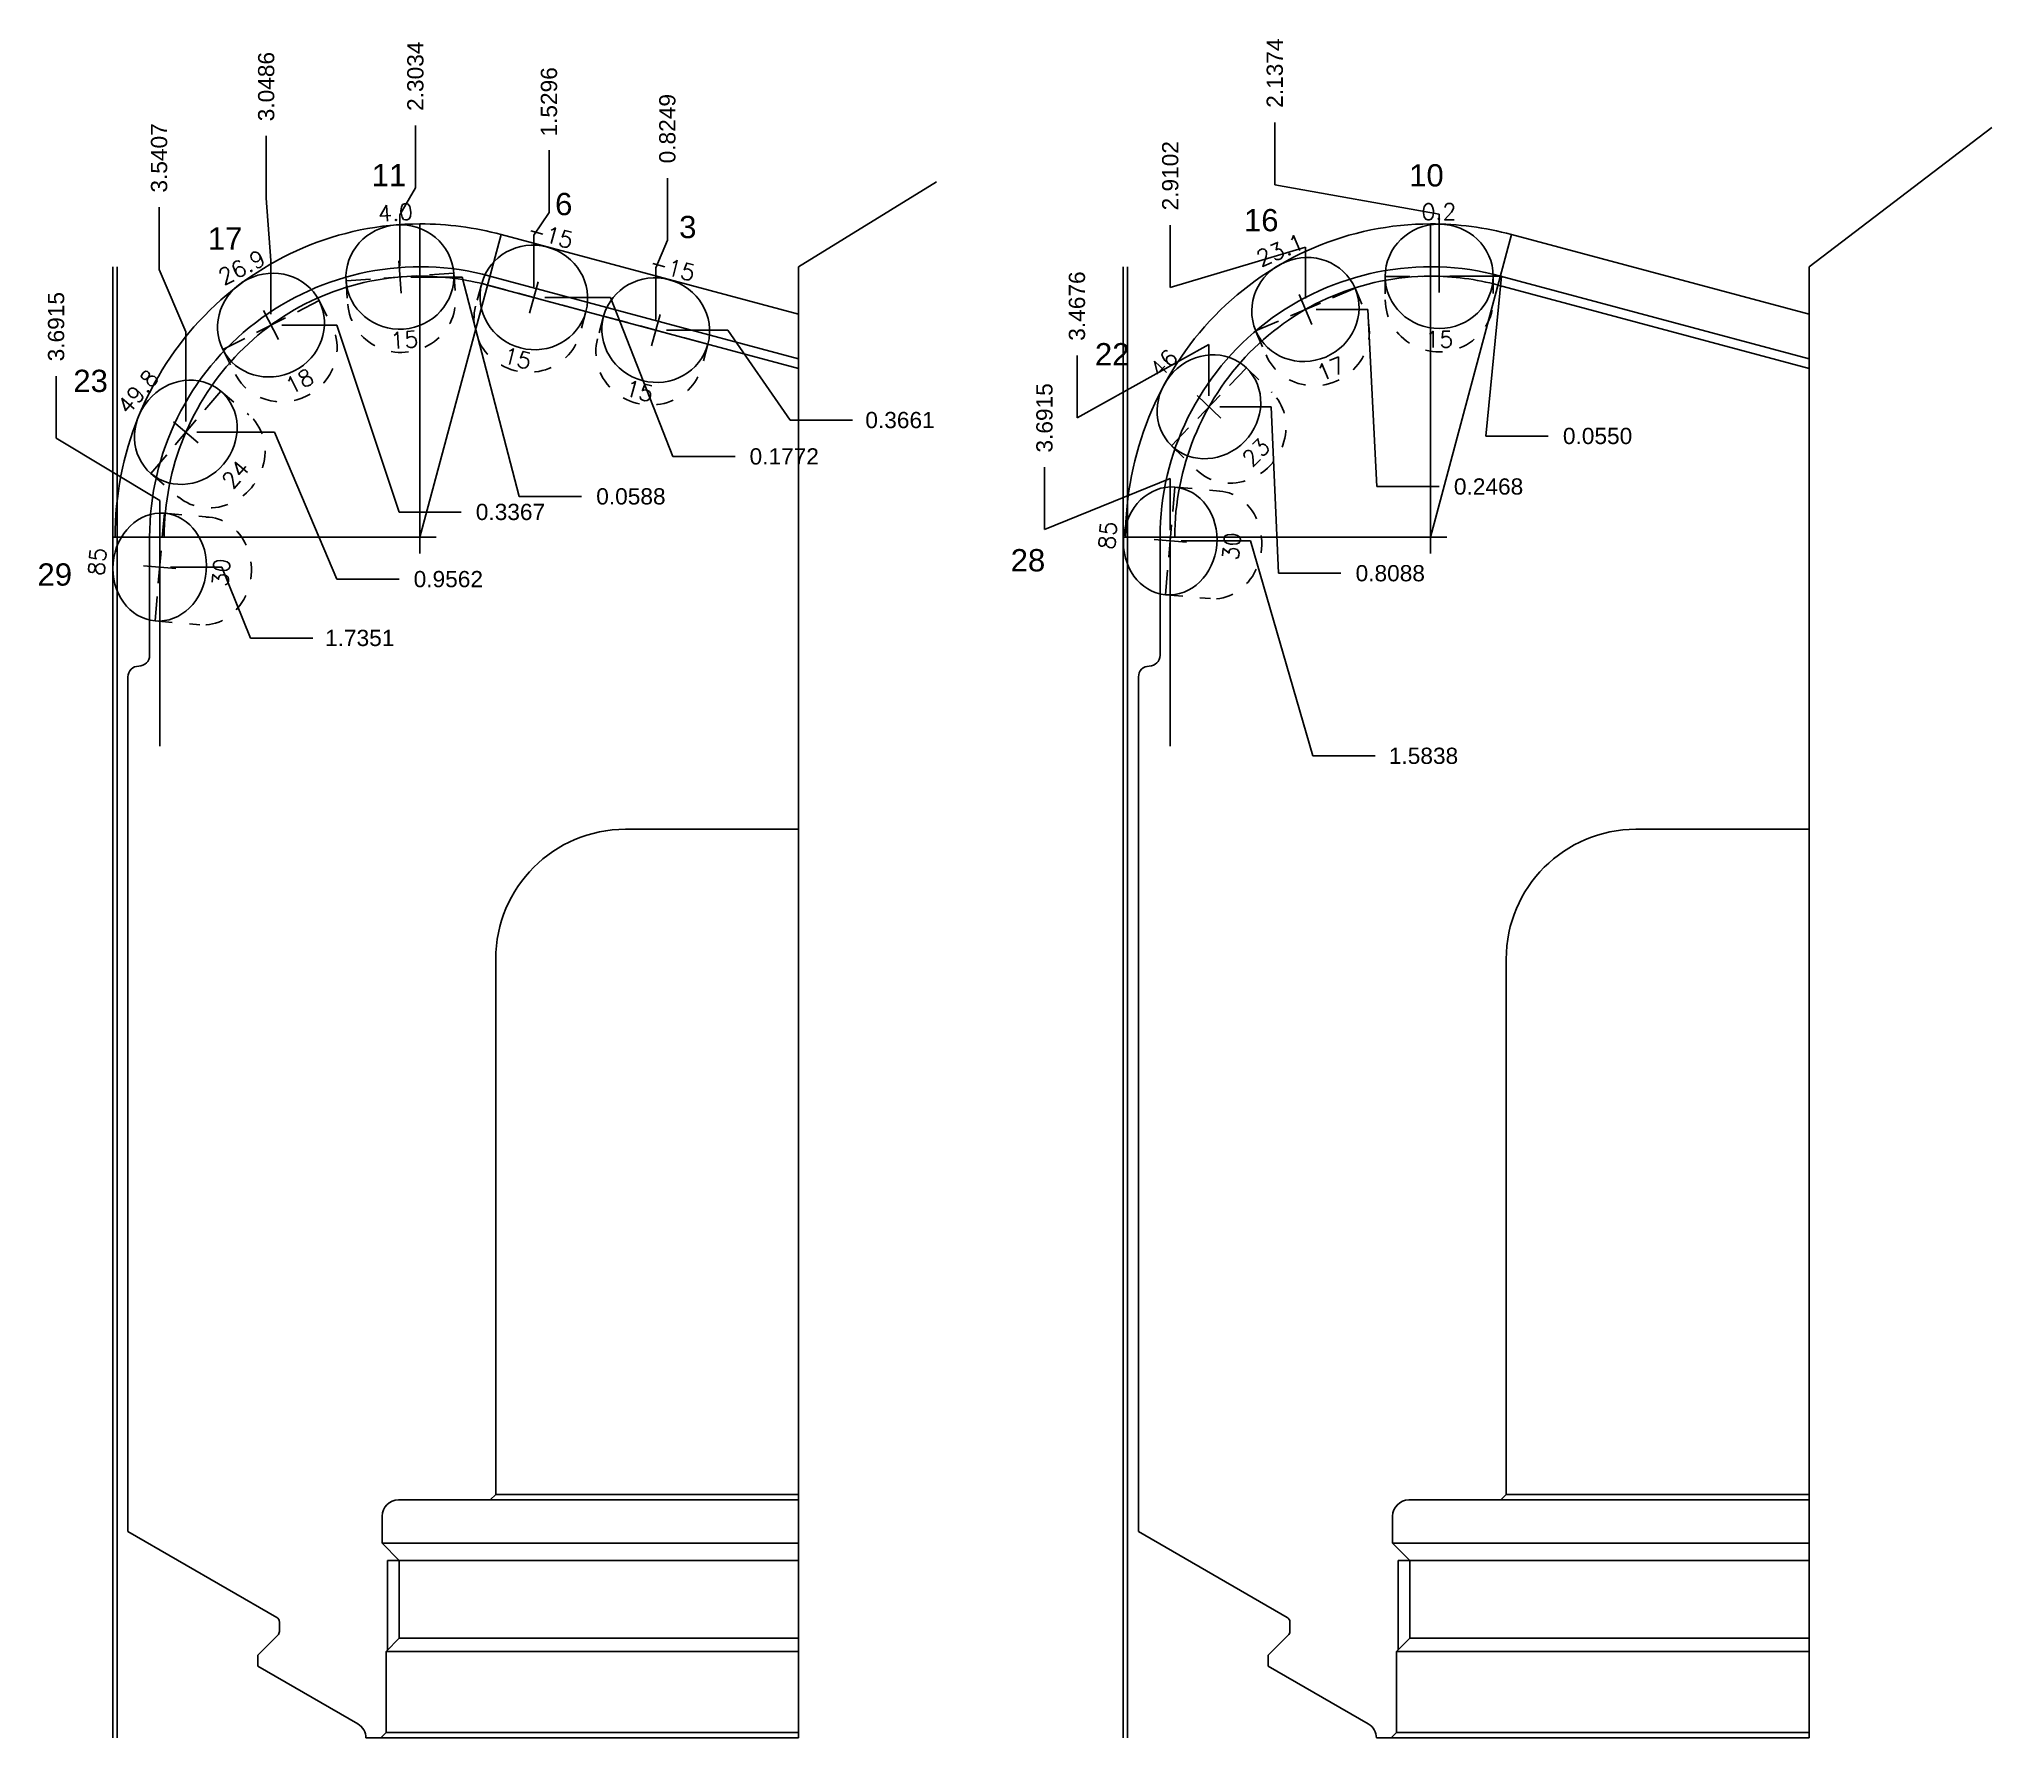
# Model space of a CAD drawing. Header units: inches. Extents: x 90.4 to 145.9, y -21.1 to -7.6.
# Drawn here: x 134.66 to 145.95, y -17.55 to -7.73 of the extents above; entities that cross this region are included whole.
import ezdxf
from ezdxf.enums import TextEntityAlignment as Align

# ---------------------------------------------------------------- set-up
doc = ezdxf.new("R2010")
doc.units = ezdxf.units.IN
doc.header["$MEASUREMENT"] = 0
doc.header["$PDMODE"] = 35
doc.linetypes.add('CENTER2', pattern=[1.125, 0.75, -0.125, 0.125, -0.125])
doc.linetypes.add('HIDDEN2', pattern=[0.1875, 0.125, -0.0625])
doc.layers.get('Defpoints').update_dxf_attribs({"color": 10})
doc.layers.add('Blade_5', color=7, linetype='Continuous', true_color=0x0066cc)
doc.layers.add('Blade_6', color=7, linetype='Continuous', true_color=0xc880f5)
for name, color, linetype in [('CLine', 5, 'CENTER2'), ('Dims', 4, 'Continuous'), ('Title Block', 7, 'Continuous')]:
    doc.layers.add(name, color=color, linetype=linetype)
doc.styles.add('RomanS', font='romans')
doc.styles.get("Standard").update_dxf_attribs({"font": 'arial.ttf'})
doc.dimstyles.get("Standard").update_dxf_attribs({"dimtxt": 0.09375, "dimasz": 0.18, "dimexe": 0.18, "dimexo": 0.0625, "dimgap": 0.09, "dimtad": 0, "dimtih": 1, "dimtoh": 1, "dimdec": 4, "dimzin": 0, "dimdsep": 46, "dimtxsty": 'Standard', "dimcen": 0.09, "dimadec": 4, "dimazin": 0, "dimtfac": 1, "dimtdec": 4, "dimtofl": 0, "dimtmove": 0, "dimatfit": 3, "dimfxl": 1, "dimtolj": 1, "dimtzin": 0, "dimarcsym": 0})

msp = doc.modelspace()

# ---------------------------------------------------------------- texts
at = {"layer": 'Blade_5'}
for s, height, p in [('11', 0.128574, (136.58426, -8.5816)), ('6', 0.12857, (137.64395, -8.74862)), ('3', 0.12857, (138.36073, -8.88128)), ('17', 0.128574, (135.63718, -8.94774)), ('23', 0.128574, (134.85996, -9.7704)), ('29', 0.128574, (134.65294, -10.88912))]:
    msp.add_text(s, height=height, dxfattribs=at).set_placement(p)
at = {"layer": 'Blade_6'}
for s, p in [('10', (142.57913, -8.5829)), ('16', (141.62456, -8.8417)), ('22', (140.76327, -9.61647)), ('28', (140.27653, -10.80663))]:
    msp.add_text(s, height=0.128574, dxfattribs=at).set_placement(p)

# ---------------------------------------------------------------- blocks, each defined once
blk = doc.blocks.new('*D117')
at = {"layer": 'Defpoints', "color": 0, "transparency": 16777216}
for p in [(138.293, -8.534), (139.051, -9.047), (138.226, -9.413)]:
    blk.add_point(p, dxfattribs=at)
at = {"layer": 'Dims', "color": 0, "lineweight": -2, "transparency": 16777216}
for p, q in [((138.293, -8.894), (138.293, -8.534)), ((138.226, -9.053), (138.293, -8.894)), ((138.226, -9.351), (138.226, -9.053))]:
    blk.add_line(p, q, dxfattribs=at)
at = {"layer": 'Dims', "color": 0, "transparency": 16777216, "insert": (138.293, -8.249), "char_height": 0.0938, "attachment_point": 5, "rotation": 90}
blk.add_mtext('\\A1;0.8249', dxfattribs=at)
blk = doc.blocks.new('*D118')
at = {"layer": 'Defpoints', "color": 0, "transparency": 16777216}
for p in [(137.609, -8.374), (139.051, -9.047), (137.521, -9.224)]:
    blk.add_point(p, dxfattribs=at)
at = {"layer": 'Dims', "color": 0, "lineweight": -2, "transparency": 16777216}
for p, q in [((137.609, -8.734), (137.609, -8.374)), ((137.521, -8.864), (137.609, -8.734)), ((137.521, -9.162), (137.521, -8.864))]:
    blk.add_line(p, q, dxfattribs=at)
at = {"layer": 'Dims', "color": 0, "transparency": 16777216, "insert": (137.609, -8.094), "char_height": 0.0938, "attachment_point": 5, "rotation": 90}
blk.add_mtext('\\A1;1.5296', dxfattribs=at)
blk = doc.blocks.new('*D119')
at = {"layer": 'Defpoints', "color": 0, "transparency": 16777216}
for p in [(136.837, -8.231), (136.747, -9.106), (139.051, -9.047)]:
    blk.add_point(p, dxfattribs=at)
at = {"layer": 'Dims', "color": 0, "lineweight": -2, "transparency": 16777216}
for p, q in [((136.837, -8.591), (136.837, -8.231)), ((136.747, -8.746), (136.837, -8.591)), ((136.747, -9.043), (136.747, -8.746))]:
    blk.add_line(p, q, dxfattribs=at)
at = {"layer": 'Dims', "color": 0, "transparency": 16777216, "insert": (136.837, -7.946), "char_height": 0.0938, "attachment_point": 5, "rotation": 90}
blk.add_mtext('\\A1;2.3034', dxfattribs=at)
blk = doc.blocks.new('*D120')
at = {"layer": 'Defpoints', "color": 0, "transparency": 16777216}
for p in [(135.975, -8.29), (139.051, -9.047), (136.002, -9.384)]:
    blk.add_point(p, dxfattribs=at)
at = {"layer": 'Dims', "color": 0, "lineweight": -2, "transparency": 16777216}
for p, q in [((135.975, -8.65), (135.975, -8.29)), ((136.002, -9.01), (135.975, -8.65)), ((136.002, -9.321), (136.002, -9.01))]:
    blk.add_line(p, q, dxfattribs=at)
at = {"layer": 'Dims', "color": 0, "transparency": 16777216, "insert": (135.975, -8.006), "char_height": 0.0938, "attachment_point": 5, "rotation": 90}
blk.add_mtext('\\A1;3.0486', dxfattribs=at)
blk = doc.blocks.new('*D121')
at = {"layer": 'Defpoints', "color": 0, "transparency": 16777216}
for p in [(135.356, -8.702), (139.051, -9.047), (135.51, -10.003)]:
    blk.add_point(p, dxfattribs=at)
at = {"layer": 'Dims', "color": 0, "lineweight": -2, "transparency": 16777216}
for p, q in [((135.356, -9.062), (135.356, -8.702)), ((135.51, -9.422), (135.356, -9.062)), ((135.51, -9.941), (135.51, -9.422))]:
    blk.add_line(p, q, dxfattribs=at)
at = {"layer": 'Dims', "color": 0, "transparency": 16777216, "insert": (135.356, -8.418), "char_height": 0.0938, "attachment_point": 5, "rotation": 90}
blk.add_mtext('\\A1;3.5407', dxfattribs=at)
blk = doc.blocks.new('*D122')
at = {"layer": 'Defpoints', "color": 0, "transparency": 16777216}
for p in [(139.051, -9.047), (138.226, -9.413), (139.362, -9.933)]:
    blk.add_point(p, dxfattribs=at)
at = {"layer": 'Dims', "color": 0, "lineweight": -2, "transparency": 16777216}
for p, q in [((138.288, -9.413), (138.642, -9.413)), ((138.642, -9.413), (139.002, -9.933)), ((139.002, -9.933), (139.362, -9.933))]:
    blk.add_line(p, q, dxfattribs=at)
at = {"layer": 'Dims', "color": 0, "transparency": 16777216, "insert": (139.637, -9.933), "char_height": 0.0938, "attachment_point": 5}
blk.add_mtext('\\A1;0.3661', dxfattribs=at)
blk = doc.blocks.new('*D123')
at = {"layer": 'Defpoints', "color": 0, "transparency": 16777216}
for p in [(139.051, -9.047), (137.521, -9.224), (138.684, -10.143)]:
    blk.add_point(p, dxfattribs=at)
at = {"layer": 'Dims', "color": 0, "lineweight": -2, "transparency": 16777216}
for p, q in [((137.584, -9.224), (137.964, -9.224)), ((137.964, -9.224), (138.324, -10.143)), ((138.324, -10.143), (138.684, -10.143))]:
    blk.add_line(p, q, dxfattribs=at)
at = {"layer": 'Dims', "color": 0, "transparency": 16777216, "insert": (138.968, -10.143), "char_height": 0.0938, "attachment_point": 5}
blk.add_mtext('\\A1;0.1772', dxfattribs=at)
blk = doc.blocks.new('*D124')
at = {"layer": 'Defpoints', "color": 0, "transparency": 16777216}
for p in [(136.747, -9.106), (139.051, -9.047), (137.797, -10.374)]:
    blk.add_point(p, dxfattribs=at)
at = {"layer": 'Dims', "color": 0, "lineweight": -2, "transparency": 16777216}
for p, q in [((136.81, -9.106), (137.107, -9.106)), ((137.107, -9.106), (137.437, -10.374)), ((137.437, -10.374), (137.797, -10.374))]:
    blk.add_line(p, q, dxfattribs=at)
at = {"layer": 'Dims', "color": 0, "transparency": 16777216, "insert": (138.082, -10.374), "char_height": 0.0938, "attachment_point": 5}
blk.add_mtext('\\A1;0.0588', dxfattribs=at)
blk = doc.blocks.new('*D125')
at = {"layer": 'Defpoints', "color": 0, "transparency": 16777216}
for p in [(139.051, -9.047), (136.002, -9.384), (137.102, -10.464)]:
    blk.add_point(p, dxfattribs=at)
at = {"layer": 'Dims', "color": 0, "lineweight": -2, "transparency": 16777216}
for p, q in [((136.065, -9.384), (136.382, -9.384)), ((136.382, -9.384), (136.742, -10.464)), ((136.742, -10.464), (137.102, -10.464))]:
    blk.add_line(p, q, dxfattribs=at)
at = {"layer": 'Dims', "color": 0, "transparency": 16777216, "insert": (137.386, -10.464), "char_height": 0.0938, "attachment_point": 5}
blk.add_mtext('\\A1;0.3367', dxfattribs=at)
blk = doc.blocks.new('*D126')
at = {"layer": 'Defpoints', "color": 0, "transparency": 16777216}
for p in [(139.051, -9.047), (135.51, -10.003), (136.743, -10.852)]:
    blk.add_point(p, dxfattribs=at)
at = {"layer": 'Dims', "color": 0, "lineweight": -2, "transparency": 16777216}
for p, q in [((135.573, -10.003), (136.023, -10.003)), ((136.023, -10.003), (136.383, -10.852)), ((136.383, -10.852), (136.743, -10.852))]:
    blk.add_line(p, q, dxfattribs=at)
at = {"layer": 'Dims', "color": 0, "transparency": 16777216, "insert": (137.027, -10.852), "char_height": 0.0938, "attachment_point": 5}
blk.add_mtext('\\A1;0.9562', dxfattribs=at)
blk = doc.blocks.new('*D134')
at = {"layer": 'Defpoints', "color": 0, "transparency": 16777216}
for p in [(139.051, -9.047), (134.761, -9.678), (135.359, -10.782)]:
    blk.add_point(p, dxfattribs=at)
at = {"layer": 'Dims', "color": 0, "lineweight": -2, "transparency": 16777216}
for p, q in [((134.761, -10.038), (134.761, -9.678)), ((135.359, -10.398), (134.761, -10.038)), ((135.359, -10.72), (135.359, -10.398))]:
    blk.add_line(p, q, dxfattribs=at)
at = {"layer": 'Dims', "color": 0, "transparency": 16777216, "insert": (134.761, -9.393), "char_height": 0.0938, "attachment_point": 5, "rotation": 90}
blk.add_mtext('\\A1;3.6915', dxfattribs=at)
blk = doc.blocks.new('*D135')
at = {"layer": 'Defpoints', "color": 0, "transparency": 16777216}
for p in [(139.051, -9.047), (135.359, -10.782), (136.244, -11.192)]:
    blk.add_point(p, dxfattribs=at)
at = {"layer": 'Dims', "color": 0, "lineweight": -2, "transparency": 16777216}
for p, q in [((135.422, -10.782), (135.719, -10.782)), ((135.719, -10.782), (135.884, -11.192)), ((135.884, -11.192), (136.244, -11.192))]:
    blk.add_line(p, q, dxfattribs=at)
at = {"layer": 'Dims', "color": 0, "transparency": 16777216, "insert": (136.515, -11.192), "char_height": 0.0938, "attachment_point": 5}
blk.add_mtext('\\A1;1.7351', dxfattribs=at)
blk = doc.blocks.new('CMark')
at = {"layer": 'CLine'}
for p, q in [((-0.094, 0), (0.094, 0)), ((0, 0.094), (0, -0.094))]:
    blk.add_line(p, q, dxfattribs=at)
blk = doc.blocks.new('1613@15')
for p, q in [((-0.17, 0), (-0.312, 0)), ((0.171, 0), (0.312, 0))]:
    blk.add_line(p, q)
at = {"color": 8, "linetype": 'HIDDEN2', "ltscale": 0.5}
blk.add_line((-0.312, 0), (-0.312, -0.135), dxfattribs=at)
at = {"color": 8, "linetype": 'HIDDEN2', "ltscale": 0.5, "flags": 128}
blk.add_lwpolyline([(0.312, 0), (0.312, -0.135)], dxfattribs=at)
blk.add_ellipse((0, 0), major_axis=(-0.312, 0), ratio=0.965926, start_param=-3.141592653589793, end_param=3.141592653589793)
at = {"color": 8, "linetype": 'HIDDEN2', "ltscale": 0.5}
blk.add_ellipse((0, -0.135), major_axis=(-0.312, 0), ratio=0.965926, start_param=0, end_param=3.141593, dxfattribs=at)
blk.add_blockref('CMark', (0, 0))
at = {"style": 'RomanS'}
blk.add_text('15', height=0.094, dxfattribs=at).set_placement((0, -0.364), align=Align.MIDDLE_CENTER)
blk.add_attdef('ANG', text='', height=0.094, dxfattribs=at).set_placement((0, 0.298), align=Align.BOTTOM_CENTER)
blk = doc.blocks.new('1613@30')
for p, q in [((-0.17, 0), (-0.312, 0)), ((0.171, 0), (0.312, 0))]:
    blk.add_line(p, q)
at = {"color": 8, "linetype": 'HIDDEN2', "ltscale": 0.5}
blk.add_line((-0.312, 0), (-0.312, -0.26), dxfattribs=at)
at = {"color": 8, "linetype": 'HIDDEN2', "ltscale": 0.5, "flags": 128}
blk.add_lwpolyline([(0.312, 0), (0.312, -0.26)], dxfattribs=at)
at = {"extrusion": (0, 0, -1)}
blk.add_ellipse((0, 0), major_axis=(-0.312, 0), ratio=0.866025, start_param=-3.141592653589793, end_param=3.141592653589793, dxfattribs=at)
at = {"color": 8, "linetype": 'HIDDEN2', "ltscale": 0.5, "extrusion": (0, 0, -1)}
blk.add_ellipse((0, -0.26), major_axis=(-0.312, 0), ratio=0.866025, start_param=3.068877, end_param=6.355901, dxfattribs=at)
blk.add_blockref('CMark', (0, 0))
at = {"style": 'RomanS'}
blk.add_text('30', height=0.094, dxfattribs=at).set_placement((0, -0.356), align=Align.MIDDLE_CENTER)
blk.add_attdef('ANG', text='', height=0.094, dxfattribs=at).set_placement((0, 0.287), align=Align.BOTTOM_CENTER)
blk = doc.blocks.new('1613@18')
for p, q in [((-0.17, 0), (-0.312, 0)), ((0.171, 0), (0.312, 0))]:
    blk.add_line(p, q)
at = {"color": 8, "linetype": 'HIDDEN2', "ltscale": 0.5}
blk.add_line((-0.312, 0), (-0.312, -0.159), dxfattribs=at)
at = {"color": 8, "linetype": 'HIDDEN2', "ltscale": 0.5, "flags": 128}
blk.add_lwpolyline([(0.312, 0), (0.312, -0.159)], dxfattribs=at)
at = {"extrusion": (0, 0, -1)}
blk.add_ellipse((0, 0), major_axis=(-0.312, 0), ratio=0.95104, start_param=-3.141592653589793, end_param=3.141592653589793, dxfattribs=at)
at = {"color": 8, "linetype": 'HIDDEN2', "ltscale": 0.5}
blk.add_ellipse((0, -0.161), major_axis=(0.312, 0), ratio=0.953717, start_param=3.141593, end_param=6.283185, dxfattribs=at)
blk.add_blockref('CMark', (0, 0))
at = {"style": 'RomanS'}
blk.add_text('18', height=0.094, dxfattribs=at).set_placement((0, -0.364), align=Align.MIDDLE_CENTER)
blk.add_attdef('ANG', text='', height=0.094, dxfattribs=at).set_placement((0, 0.298), align=Align.BOTTOM_CENTER)
blk = doc.blocks.new('1613@24')
for p, q in [((-0.17, 0), (-0.313, 0)), ((0.171, 0), (0.312, 0))]:
    blk.add_line(p, q)
at = {"color": 8, "linetype": 'HIDDEN2', "ltscale": 0.5}
blk.add_line((-0.313, 0), (-0.313, -0.212), dxfattribs=at)
at = {"color": 8, "linetype": 'HIDDEN2', "ltscale": 0.5, "flags": 128}
blk.add_lwpolyline([(0.312, 0), (0.312, -0.212)], dxfattribs=at)
blk.add_ellipse((0, 0), major_axis=(-0.312, 0), ratio=0.913536, start_param=3.141593, end_param=9.424778)
at = {"color": 8, "linetype": 'HIDDEN2', "ltscale": 0.5}
blk.add_ellipse((0, -0.212), major_axis=(-0.312, 0), ratio=0.910656, start_param=0, end_param=3.141593, dxfattribs=at)
blk.add_blockref('CMark', (0, 0))
at = {"style": 'RomanS'}
blk.add_text('24', height=0.094, dxfattribs=at).set_placement((0, -0.376), align=Align.MIDDLE_CENTER)
blk.add_attdef('ANG', text='', height=0.094, dxfattribs=at).set_placement((0, 0.287), align=Align.BOTTOM_CENTER)
blk = doc.blocks.new('*D137')
at = {"layer": 'Defpoints', "color": 0, "transparency": 16777216}
for p in [(141.803, -8.213), (142.753, -9.102), (144.89, -9.047)]:
    blk.add_point(p, dxfattribs=at)
at = {"layer": 'Dims', "color": 0, "lineweight": -2, "transparency": 16777216}
for p, q in [((141.803, -8.573), (141.803, -8.213)), ((142.753, -8.742), (141.803, -8.573)), ((142.753, -9.039), (142.753, -8.742))]:
    blk.add_line(p, q, dxfattribs=at)
at = {"layer": 'Dims', "color": 0, "transparency": 16777216, "insert": (141.803, -7.928), "char_height": 0.0938, "attachment_point": 5, "rotation": 90}
blk.add_mtext('\\A1;2.1374', dxfattribs=at)
blk = doc.blocks.new('*D138')
at = {"layer": 'Defpoints', "color": 0, "transparency": 16777216}
for p in [(141.199, -8.806), (144.89, -9.047), (141.98, -9.294)]:
    blk.add_point(p, dxfattribs=at)
at = {"layer": 'Dims', "color": 0, "lineweight": -2, "transparency": 16777216}
for p, q in [((141.199, -9.166), (141.199, -8.806)), ((141.98, -8.934), (141.199, -9.166)), ((141.98, -9.231), (141.98, -8.934))]:
    blk.add_line(p, q, dxfattribs=at)
at = {"layer": 'Dims', "color": 0, "transparency": 16777216, "insert": (141.199, -8.521), "char_height": 0.0938, "attachment_point": 5, "rotation": 90}
blk.add_mtext('\\A1;2.9102', dxfattribs=at)
blk = doc.blocks.new('*D139')
at = {"layer": 'Defpoints', "color": 0, "transparency": 16777216}
for p in [(144.89, -9.047), (140.66, -9.559), (141.422, -9.856)]:
    blk.add_point(p, dxfattribs=at)
at = {"layer": 'Dims', "color": 0, "lineweight": -2, "transparency": 16777216}
for p, q in [((141.422, -9.496), (140.66, -9.919)), ((140.66, -9.919), (140.66, -9.559)), ((141.422, -9.793), (141.422, -9.496))]:
    blk.add_line(p, q, dxfattribs=at)
at = {"layer": 'Dims', "color": 0, "transparency": 16777216, "insert": (140.66, -9.274), "char_height": 0.0938, "attachment_point": 5, "rotation": 90}
blk.add_mtext('\\A1;3.4676', dxfattribs=at)
blk = doc.blocks.new('*D140')
at = {"layer": 'Defpoints', "color": 0, "transparency": 16777216}
for p in [(142.753, -9.102), (144.89, -9.047), (143.383, -10.025)]:
    blk.add_point(p, dxfattribs=at)
at = {"layer": 'Dims', "color": 0, "lineweight": -2, "transparency": 16777216}
for p, q in [((142.815, -9.102), (143.113, -9.102)), ((143.113, -9.102), (143.023, -10.025)), ((143.023, -10.025), (143.383, -10.025))]:
    blk.add_line(p, q, dxfattribs=at)
at = {"layer": 'Dims', "color": 0, "transparency": 16777216, "insert": (143.668, -10.025), "char_height": 0.0938, "attachment_point": 5}
blk.add_mtext('\\A1;0.0550', dxfattribs=at)
blk = doc.blocks.new('*D141')
at = {"layer": 'Defpoints', "color": 0, "transparency": 16777216}
for p in [(144.89, -9.047), (141.98, -9.294), (142.753, -10.317)]:
    blk.add_point(p, dxfattribs=at)
at = {"layer": 'Dims', "color": 0, "lineweight": -2, "transparency": 16777216}
for p, q in [((142.042, -9.294), (142.34, -9.294)), ((142.34, -9.294), (142.393, -10.317)), ((142.393, -10.317), (142.753, -10.317))]:
    blk.add_line(p, q, dxfattribs=at)
at = {"layer": 'Dims', "color": 0, "transparency": 16777216, "insert": (143.038, -10.317), "char_height": 0.0938, "attachment_point": 5}
blk.add_mtext('\\A1;0.2468', dxfattribs=at)
blk = doc.blocks.new('*D142')
at = {"layer": 'Defpoints', "color": 0, "transparency": 16777216}
for p in [(144.89, -9.047), (141.422, -9.856), (142.185, -10.818)]:
    blk.add_point(p, dxfattribs=at)
at = {"layer": 'Dims', "color": 0, "lineweight": -2, "transparency": 16777216}
for p, q in [((141.485, -9.856), (141.782, -9.856)), ((141.782, -9.856), (141.825, -10.818)), ((141.825, -10.818), (142.185, -10.818))]:
    blk.add_line(p, q, dxfattribs=at)
at = {"layer": 'Dims', "color": 0, "transparency": 16777216, "insert": (142.47, -10.818), "char_height": 0.0938, "attachment_point": 5}
blk.add_mtext('\\A1;0.8088', dxfattribs=at)
blk = doc.blocks.new('*D151')
at = {"layer": 'Defpoints', "color": 0, "transparency": 16777216}
for p in [(144.89, -9.047), (141.198, -10.631), (142.382, -11.873)]:
    blk.add_point(p, dxfattribs=at)
at = {"layer": 'Dims', "color": 0, "lineweight": -2, "transparency": 16777216}
for p, q in [((141.261, -10.631), (141.662, -10.631)), ((141.662, -10.631), (142.022, -11.873)), ((142.022, -11.873), (142.382, -11.873))]:
    blk.add_line(p, q, dxfattribs=at)
at = {"layer": 'Dims', "color": 0, "transparency": 16777216, "insert": (142.662, -11.873), "char_height": 0.0938, "attachment_point": 5}
blk.add_mtext('\\A1;1.5838', dxfattribs=at)
blk = doc.blocks.new('*D152')
at = {"layer": 'Defpoints', "color": 0, "transparency": 16777216}
for p in [(144.89, -9.047), (140.472, -10.204), (141.198, -10.631)]:
    blk.add_point(p, dxfattribs=at)
at = {"layer": 'Dims', "color": 0, "lineweight": -2, "transparency": 16777216}
for p, q in [((140.472, -10.564), (140.472, -10.204)), ((141.198, -10.271), (140.472, -10.564)), ((141.198, -10.568), (141.198, -10.271))]:
    blk.add_line(p, q, dxfattribs=at)
at = {"layer": 'Dims', "color": 0, "transparency": 16777216, "insert": (140.472, -9.92), "char_height": 0.0938, "attachment_point": 5, "rotation": 90}
blk.add_mtext('\\A1;3.6915', dxfattribs=at)
blk = doc.blocks.new('1613@17')
for p, q in [((-0.17, 0), (-0.313, 0)), ((0.171, 0), (0.312, 0))]:
    blk.add_line(p, q)
at = {"color": 8, "linetype": 'HIDDEN2', "ltscale": 0.5}
blk.add_line((-0.313, 0), (-0.313, -0.152), dxfattribs=at)
at = {"color": 8, "linetype": 'HIDDEN2', "ltscale": 0.5, "flags": 128}
blk.add_lwpolyline([(0.312, 0), (0.312, -0.152)], dxfattribs=at)
blk.add_ellipse((0, 0), major_axis=(-0.312, 0), ratio=0.95632, start_param=3.141593, end_param=9.424778)
at = {"color": 8, "linetype": 'HIDDEN2', "ltscale": 0.5}
blk.add_ellipse((0, -0.152), major_axis=(-0.312, 0), ratio=0.95632, start_param=0, end_param=3.141593, dxfattribs=at)
blk.add_blockref('CMark', (0, 0))
at = {"style": 'RomanS'}
blk.add_text('17', height=0.094, dxfattribs=at).set_placement((0.001, -0.373), align=Align.MIDDLE_CENTER)
blk.add_attdef('ANG', text='', height=0.094, dxfattribs=at).set_placement((0, 0.298), align=Align.BOTTOM_CENTER)
blk = doc.blocks.new('1613@23')
for p, q in [((-0.17, 0), (-0.313, 0)), ((0.171, 0), (0.312, 0))]:
    blk.add_line(p, q)
at = {"color": 8, "linetype": 'HIDDEN2', "ltscale": 0.5}
blk.add_line((-0.313, 0), (-0.313, -0.203), dxfattribs=at)
at = {"color": 8, "linetype": 'HIDDEN2', "ltscale": 0.5, "flags": 128}
blk.add_lwpolyline([(0.312, 0), (0.312, -0.203)], dxfattribs=at)
blk.add_ellipse((0, 0), major_axis=(-0.312, 0), ratio=0.920512, start_param=3.141593, end_param=9.424778)
at = {"color": 8, "linetype": 'HIDDEN2', "ltscale": 0.5}
blk.add_ellipse((0, -0.203), major_axis=(-0.312, 0), ratio=0.920512, start_param=0, end_param=3.141593, dxfattribs=at)
blk.add_blockref('CMark', (0, 0))
at = {"style": 'RomanS'}
blk.add_text('23', height=0.094, dxfattribs=at).set_placement((-0.001, -0.379), align=Align.MIDDLE_CENTER)
blk.add_attdef('ANG', text='', height=0.094, dxfattribs=at).set_placement((0, 0.287), align=Align.BOTTOM_CENTER)

# ---------------------------------------------------------------- dimensions: what is measured, and where the dimension line sits
at = {"layer": 'Dims'}
for feature_location, offset, dtype, origin, picture, middle in [((136.7474, -9.10577), (0.08981, 0.87492), 1, (139.05077, -9.04696), '*D119', (136.83721, -7.94565)), ((142.75258, -9.10196), (-0.94926, 0.88913), 1, (144.88998, -9.04696), '*D137', (141.80333, -7.92762)), ((136.002124, -9.383653), (-0.027252, 1.093472), 1, (139.050769, -9.04696), '*D120', (135.974872, -8.005646)), ((137.521124, -9.224193), (0.087824, 0.849704), 1, (139.050769, -9.04696), '*D118', (137.608948, -8.094335)), ((138.22586, -9.41303), (0.06733, 0.87929), 1, (139.05077, -9.04696), '*D117', (138.2932, -8.24904)), ((135.51006, -10.00314), (-0.15383, 1.30078), 1, (139.05077, -9.04696), '*D121', (135.35624, -8.41779)), ((141.97974, -9.2938), (-0.78075, 0.4876), 1, (144.88998, -9.04696), '*D138', (141.19899, -8.52129)), ((135.35924, -10.78205), (-0.59811, 1.10371), 1, (139.05077, -9.04696), '*D134', (134.76114, -9.39342)), ((135.35924, -10.78205), (0.88469, -0.40967), 0, (139.05077, -9.04696), '*D135', (136.51507, -11.19172)), ((135.51006, -10.00314), (1.23313, -0.84892), 0, (139.05077, -9.04696), '*D126', (137.02731, -10.85206)), ((136.00212, -9.38365), (1.09969, -1.08001), 0, (139.05077, -9.04696), '*D125', (137.38641, -10.46367)), ((136.7474, -9.10577), (1.05006, -1.2682), 0, (139.05077, -9.04696), '*D124', (138.08216, -10.37397)), ((137.52112, -9.22419), (1.16279, -0.91846), 0, (139.05077, -9.04696), '*D123', (138.96803, -10.14266)), ((138.22586, -9.41303), (1.13605, -0.52042), 0, (139.05077, -9.04696), '*D122', (139.63747, -9.93345)), ((141.19846, -10.6308), (-0.72644, 0.42633), 1, (144.88998, -9.04696), '*D152', (140.47202, -9.91956)), ((141.42236, -9.85575), (-0.76236, 0.29722), 1, (144.88998, -9.04696), '*D139', (140.66, -9.27399)), ((141.19846, -10.6308), (1.18352, -1.24209), 0, (144.88998, -9.04696), '*D151', (142.66226, -11.87289)), ((141.42236, -9.85575), (0.76266, -0.96187), 0, (144.88998, -9.04696), '*D142', (142.46971, -10.81762)), ((141.97974, -9.2938), (0.77306, -1.02334), 0, (144.88998, -9.04696), '*D141', (143.0375, -10.31715)), ((142.75258, -9.10196), (0.63051, -0.92279), 0, (144.88998, -9.04696), '*D140', (143.66753, -10.02475))]:
    dim = msp.add_ordinate_dim(feature_location=feature_location, offset=offset, dtype=dtype, origin=origin, dimstyle='Standard', dxfattribs=at)
    dim.commit()
    dim.dimension.update_dxf_attribs({"geometry": picture, "text_midpoint": middle})

# ---------------------------------------------------------------- linework, layer by layer
for p, q in [((136.86327, -10.60946), (136.86327, -8.79928)), ((142.70248, -10.60946), (142.70248, -8.79928)), ((136.86327, -10.60946), (137.33178, -8.86096)), ((137.33178, -8.86096), (139.05077, -9.32156)), ((142.70248, -10.60946), (143.17099, -8.86096)), ((143.17099, -8.86096), (144.88998, -9.32156)), ((135.08827, -9.04696), (135.08827, -17.54696)), ((135.11327, -9.04696), (135.11327, -17.54696)), ((137.26767, -9.1002), (139.05077, -9.57798)), ((139.05077, -9.04696), (139.05077, -17.54696)), ((140.92748, -9.04696), (140.92748, -17.54696)), ((140.95248, -9.04696), (140.95248, -17.54696)), ((143.10689, -9.1002), (144.88998, -9.57798)), ((144.88998, -9.04696), (144.88998, -17.54696)), ((136.86327, -10.60946), (135.09327, -10.60946)), ((135.30077, -11.29178), (135.30077, -10.60946)), ((142.70248, -10.60946), (140.93248, -10.60946)), ((141.13998, -11.29178), (141.13998, -10.60946)), ((135.17577, -16.35428), (135.17577, -11.41678)), ((141.01498, -16.35428), (141.01498, -11.41678)), ((139.05077, -12.29696), (138.05077, -12.29696)), ((144.88998, -12.29696), (143.88998, -12.29696)), ((137.30077, -13.04696), (137.30077, -16.14071)), ((143.13998, -13.04696), (143.13998, -16.14071)), ((137.26952, -16.17196), (136.73827, -16.17196)), ((137.30077, -16.14071), (137.26952, -16.17196)), ((139.05077, -16.17196), (137.26952, -16.17196)), ((137.30077, -16.14071), (139.05077, -16.14071)), ((143.10873, -16.17196), (142.57748, -16.17196)), ((143.13998, -16.14071), (143.10873, -16.17196)), ((144.88998, -16.17196), (143.10873, -16.17196)), ((143.13998, -16.14071), (144.88998, -16.14071)), ((135.17577, -16.35428), (136.03514, -16.85044)), ((136.64452, -16.26571), (136.64452, -16.42196)), ((141.01498, -16.35428), (141.87436, -16.85044)), ((142.48373, -16.26571), (142.48373, -16.42196)), ((139.05077, -16.42196), (136.64452, -16.42196)), ((136.64452, -16.42196), (136.74342, -16.52086)), ((144.88998, -16.42196), (142.48373, -16.42196)), ((142.48373, -16.42196), (142.58263, -16.52086)), ((136.74342, -16.52086), (136.67577, -16.52086)), ((136.67577, -17.03876), (136.67577, -16.52086)), ((139.05077, -16.52086), (136.74342, -16.52086)), ((136.74342, -16.52086), (136.74342, -16.97111)), ((142.58263, -16.52086), (142.51498, -16.52086)), ((142.51498, -17.03876), (142.51498, -16.52086)), ((144.88998, -16.52086), (142.58263, -16.52086)), ((142.58263, -16.52086), (142.58263, -16.97111)), ((136.05077, -16.8775), (136.05077, -16.93154)), ((141.88998, -16.8775), (141.88998, -16.93154)), ((136.04162, -16.95364), (135.92577, -17.06949)), ((136.74342, -16.97111), (136.66757, -17.04696)), ((139.05077, -16.97111), (136.74342, -16.97111)), ((141.88083, -16.95364), (141.76498, -17.06949)), ((142.58263, -16.97111), (142.50678, -17.04696)), ((144.88998, -16.97111), (142.58263, -16.97111)), ((135.92577, -17.06949), (135.92577, -17.13199)), ((135.92577, -17.13199), (136.50389, -17.46577)), ((139.05077, -17.04696), (136.66757, -17.04696)), ((136.66757, -17.04696), (136.66757, -17.51571)), ((141.76498, -17.06949), (141.76498, -17.13199)), ((141.76498, -17.13199), (142.34311, -17.46577)), ((144.88998, -17.04696), (142.50678, -17.04696)), ((142.50678, -17.04696), (142.50678, -17.51571)), ((136.55077, -17.54696), (136.63632, -17.54696)), ((136.66757, -17.51571), (136.63632, -17.54696)), ((139.05077, -17.54696), (136.63632, -17.54696)), ((136.66757, -17.51571), (139.05077, -17.51571)), ((142.38998, -17.54696), (142.47553, -17.54696)), ((142.50678, -17.51571), (142.47553, -17.54696)), ((144.88998, -17.54696), (142.47553, -17.54696)), ((142.50678, -17.51571), (144.88998, -17.51571))]:
    msp.add_line(p, q)
at = {"color": 1}
for p, q in [((137.25365, -9.15252), (139.05077, -9.63406)), ((143.09287, -9.15252), (144.88998, -9.63406)), ((135.35924, -11.81695), (135.35924, -10.60946)), ((141.19846, -11.81695), (141.19846, -10.60946)), ((135.35924, -10.77206), (135.35924, -11.81695)), ((141.19846, -10.77206), (141.19846, -11.81695))]:
    msp.add_line(p, q, dxfattribs=at)
for centre, radius, start, end in [((136.86327, -10.60946), 1.81018, 75, 90), ((142.70248, -10.60946), 1.81018, 75, 90), ((136.86327, -10.60946), 1.5625, 75, 180), ((142.70248, -10.60946), 1.5625, 75, 180), ((135.23827, -11.41678), 0.0625, 90, 180), ((135.23827, -11.29178), 0.0625, 270, 0), ((141.07748, -11.41678), 0.0625, 90, 180), ((141.07748, -11.29178), 0.0625, 270, 0), ((138.05077, -13.04696), 0.75, 90, 180), ((143.88998, -13.04696), 0.75, 90, 180), ((136.73827, -16.26571), 0.09375, 90, 180), ((142.57748, -16.26571), 0.09375, 90, 180), ((136.01952, -16.8775), 0.03125, 0, 60), ((141.85873, -16.8775), 0.03125, 0, 60), ((136.01952, -16.93154), 0.03125, 315, 0), ((141.85873, -16.93154), 0.03125, 315, 0), ((136.45702, -17.54696), 0.09375, 0, 60), ((142.29623, -17.54696), 0.09375, 0, 60)]:
    msp.add_arc(centre, radius, start, end)
for centre in [(136.86327, -10.60946), (142.70248, -10.60946)]:
    msp.add_arc(centre, 1.50833, 75, 90, dxfattribs=at)
for centre in [(136.86327, -10.60946), (142.70248, -10.60946)]:
    msp.add_ellipse(centre, major_axis=(0, 1.81018), ratio=0.97338215, start_param=0, end_param=1.57079864)
for centre in [(136.86327, -10.60946), (142.70248, -10.60946)]:
    msp.add_ellipse(centre, major_axis=(0, -1.50833), ratio=0.97980284, start_param=3.14159265, end_param=4.71238898, dxfattribs=at)
at = {"layer": 'Title Block'}
for p, q in [((144.88998, -9.04696), (145.94682, -8.24177)), ((139.05077, -9.04696), (139.84876, -8.55658))]:
    msp.add_line(p, q, dxfattribs=at)

# ---------------------------------------------------------------- block references
for p in [(136.86327, -10.60946), (142.70248, -10.60946)]:
    msp.add_blockref('CMark', p)
at = {"layer": 'Blade_5', "color": 1}
for name, p, rotation, values in [('1613@15', (136.7474, -9.10577), 4, {'ANG': '4.0'}), ('1613@15', (137.52112, -9.22419), 345, {'ANG': '-15'}), ('1613@18', (136.00212, -9.38365), 26.9, {'ANG': '26.9'}), ('1613@24', (135.51006, -10.00314), 49.79999999999999, {'ANG': '49.8'}), ('1613@30', (135.35924, -10.78205), 85, {'ANG': '85'})]:
    msp.add_blockref(name, p, dxfattribs=dict(at, rotation=rotation)).add_auto_attribs(values)
at = {"layer": 'Blade_5', "rotation": 345}
msp.add_blockref('1613@15', (138.22586, -9.41303), dxfattribs=at).add_auto_attribs({'ANG': '-15'})
at = {"layer": 'Blade_6', "color": 1}
for name, p, rotation, values in [('1613@15', (142.75258, -9.10196), 0.2, {'ANG': '0.2'}), ('1613@17', (141.97974, -9.2938), 23.09999999999999, {'ANG': '23.1'}), ('1613@23', (141.42236, -9.85575), 46, {'ANG': '46'}), ('1613@30', (141.19846, -10.6308), 85, {'ANG': '85'})]:
    msp.add_blockref(name, p, dxfattribs=dict(at, rotation=rotation)).add_auto_attribs(values)

msp.set_redraw_order([(e.dxf.handle, doc.entitydb.next_handle()) for e in msp.query("TEXT MTEXT ATTDEF DIMENSION ARC_DIMENSION")])  # texts and dimensions are drawn at this point

doc.saveas('drawing.dxf')
